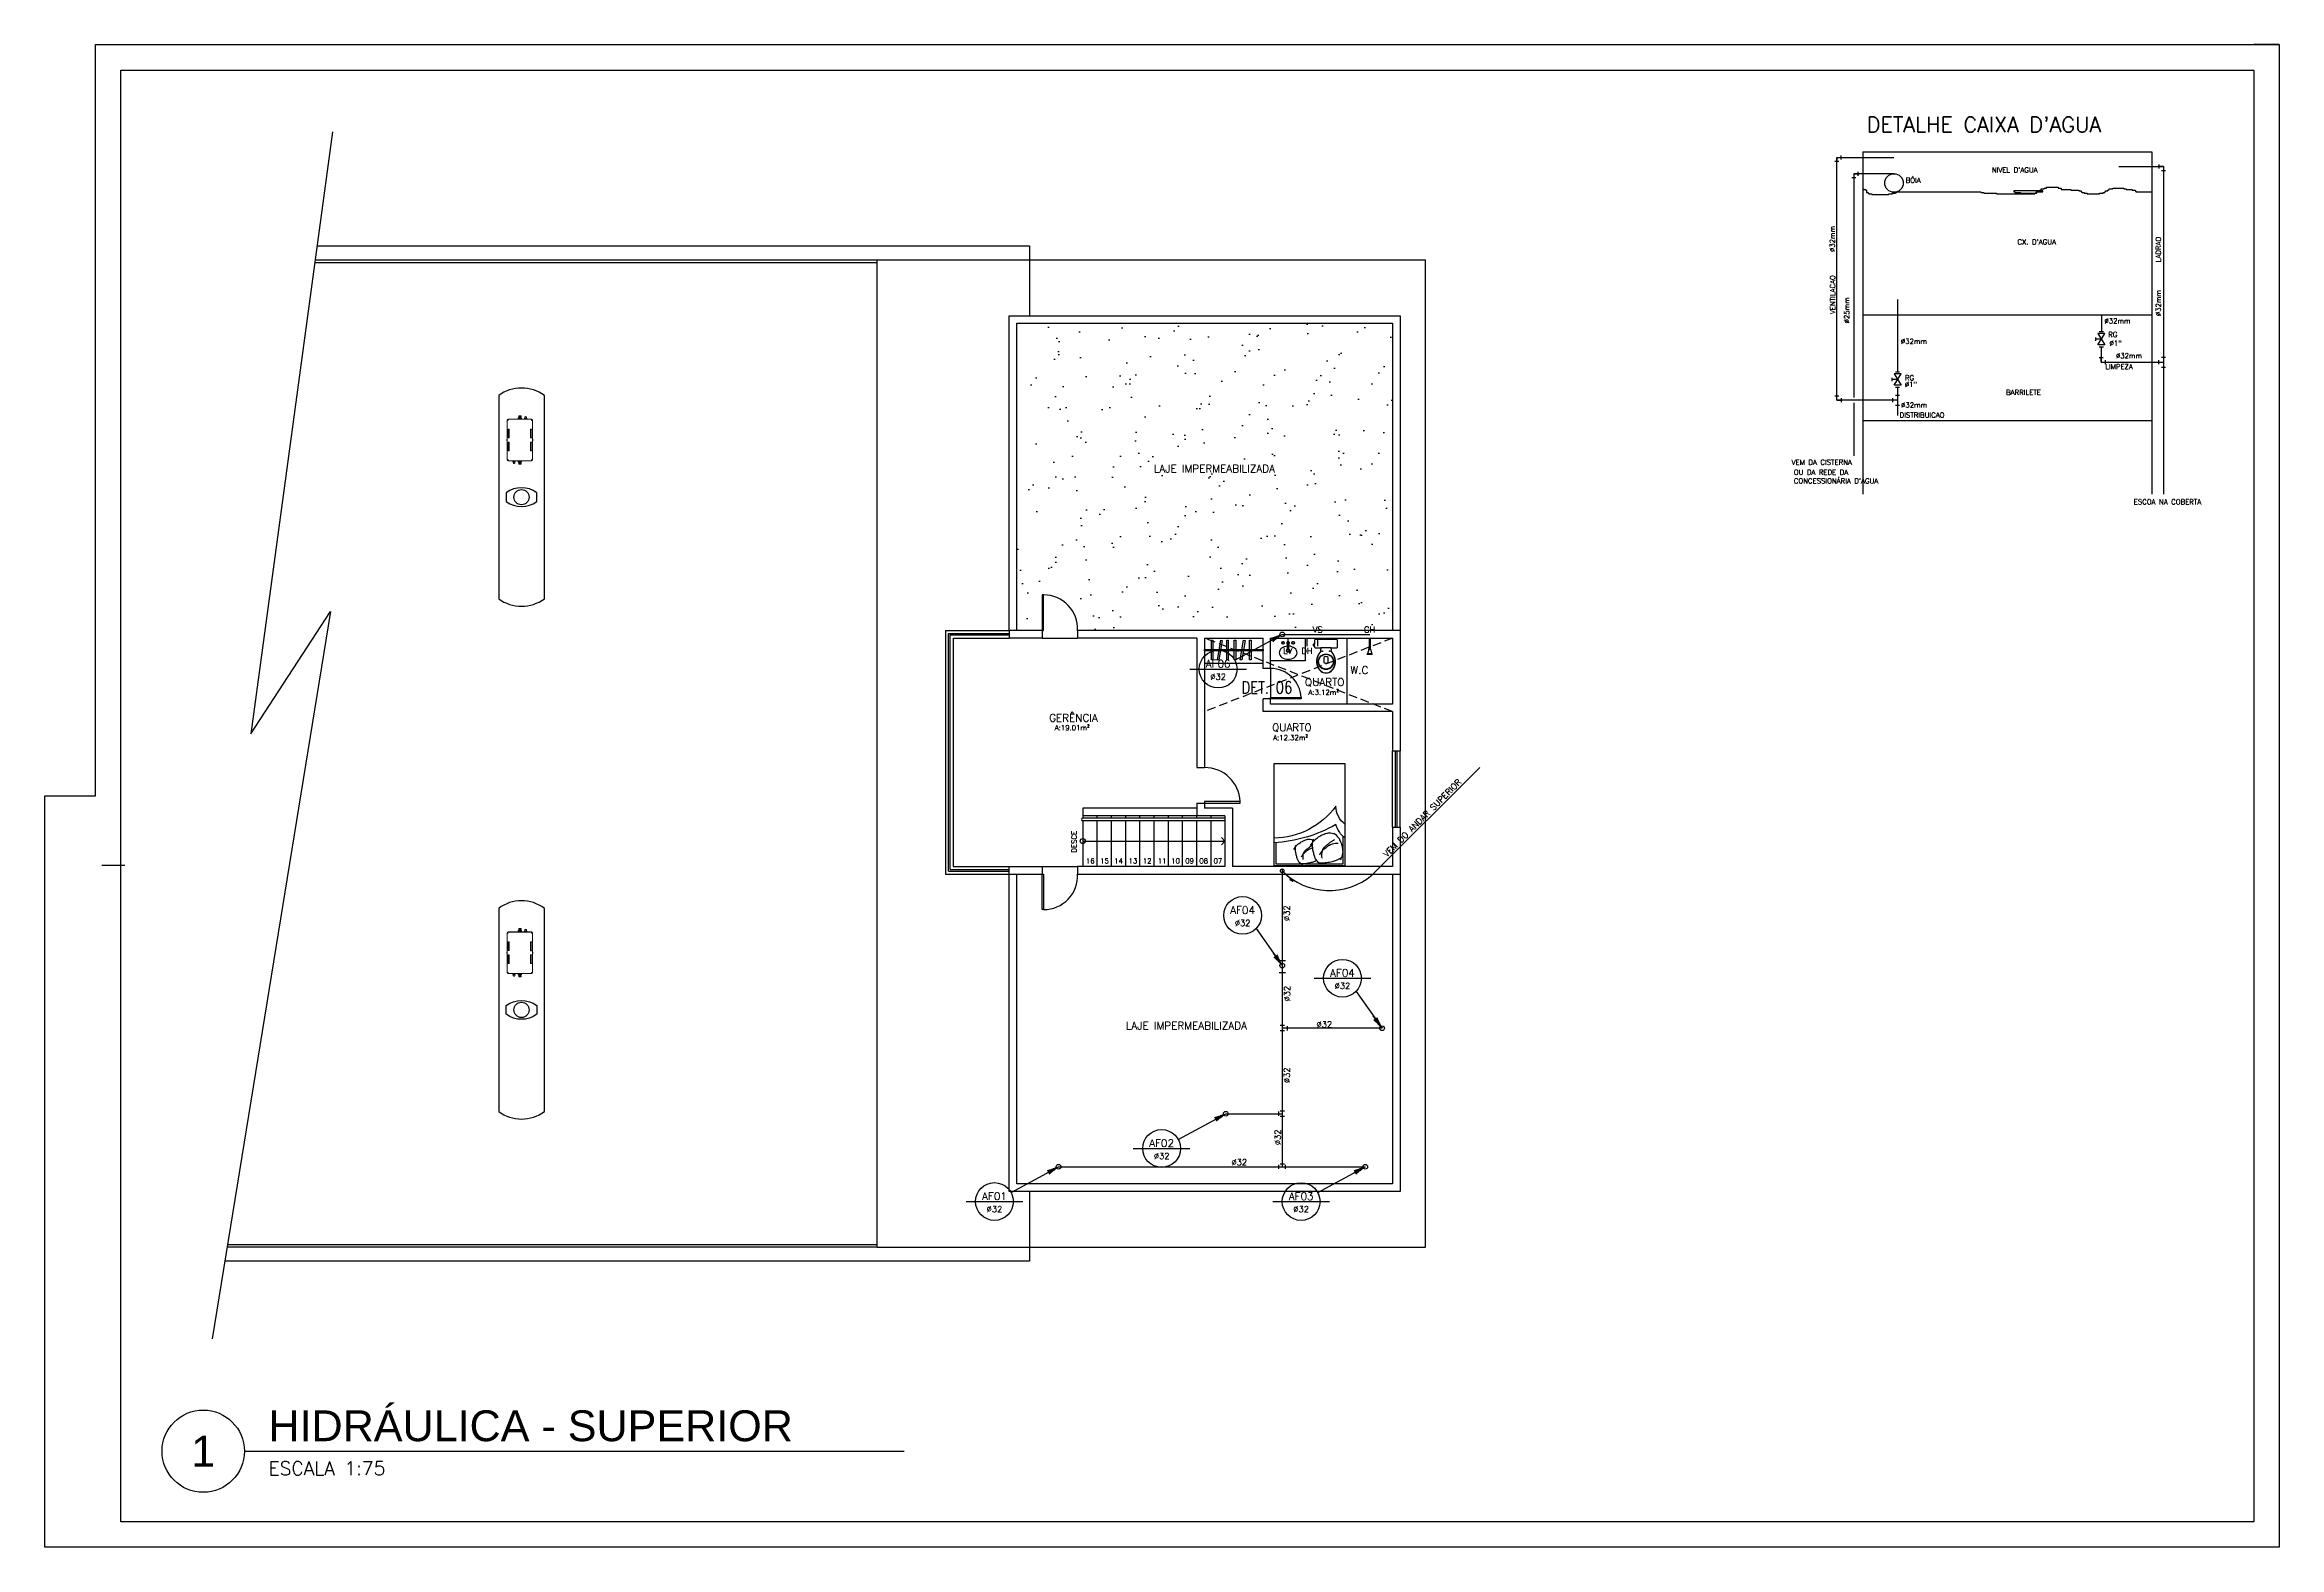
# Model space of a CAD drawing. Header units: millimetres. Extents: x 1111 to 1959, y -391 to -319.
# Drawn here: x 1746.6 to 1812.6, y -390.9 to -346.5 of the extents above; entities that cross this region are included whole.
import ezdxf
from ezdxf.enums import TextEntityAlignment as Align

# ---------------------------------------------------------------- set-up
doc = ezdxf.new("R2010")
doc.units = ezdxf.units.MM
doc.linetypes.add('HIDDEN', pattern=[0.375, 0.25, -0.125])
for name, color, linetype in [('08', 8, 'Continuous'), ('ARQ-PENA-FINA-CINZA', 8, 'Continuous'), ('ARQ-SÍMBOLOS', 2, 'Continuous'), ('ARQ-TEXTO2', 2, 'Continuous'), ('ARQ-TEXTO4', 4, 'Continuous'), ('CERC02', 3, 'Continuous'), ('CERCAD-1', 1, 'Continuous'), ('CERCAD-2', 7, 'Continuous'), ('CONEXAO_AG_FRIA', 3, 'Continuous'), ('TEXT', 2, 'Continuous'), ('TUBOS_AG_FRIA', 2, 'Continuous'), ('TUBULACAO', 2, 'Continuous'), ('TXT', 2, 'Continuous')]:
    doc.layers.add(name, color=color, linetype=linetype)
doc.styles.add('ARIAL', font='arial.ttf', dxfattribs={"height": 2})
doc.styles.add('ROMANS', font='romans')

msp = doc.modelspace()

# ---------------------------------------------------------------- texts
at = {"layer": '08', "ltscale": 1.5, "style": 'ROMANS'}
for s, insert, char_height, width, attachment_point in [('LAJE IMPERMEABILIZADA', (1781.18, -359.017), 0.225, 4.94111, 5), ('W.C', (1785.461, -364.971), 0.225, 1.68265, 5), ('QUARTO', (1784.439, -365.337), 0.225, 1.68265, 5), ('\\pi0.00432;A:3.12m²', (1783.953, -365.553), 0.15, 0.98007, 1), ('GERÊNCIA', (1777.018, -366.383), 0.225, 1.68265, 5), ('\\pi-0.06711;A:19.01m²', (1776.532, -366.599), 0.15, 0.98007, 1), ('QUARTO', (1783.468, -366.676), 0.225, 1.68265, 5), ('\\pi-0.06711;A:12.32m²', (1782.982, -366.891), 0.15, 0.98007, 1), ('\\pi0.00075;16', (1777.385, -370.534), 0.15, 0.22293, 1), ('\\pi0.00075;15', (1777.805, -370.534), 0.15, 0.22293, 1), ('\\pi-0.00282;14', (1778.225, -370.534), 0.15, 0.22293, 1), ('\\pi0.00075;13', (1778.645, -370.534), 0.15, 0.22293, 1), ('\\pi0.00075;12', (1779.065, -370.534), 0.15, 0.22293, 1), ('\\pi0.02218;11', (1779.485, -370.534), 0.15, 0.22293, 1), ('\\pi0.00075;10', (1779.905, -370.534), 0.15, 0.22293, 1), ('\\pi-0.00639;09', (1780.325, -370.534), 0.15, 0.22293, 1), ('\\pi-0.00996;08', (1780.745, -370.534), 0.15, 0.22293, 1), ('\\pi-0.00996;07', (1781.165, -370.534), 0.15, 0.22293, 1), ('LAJE IMPERMEABILIZADA', (1780.353, -375.477), 0.225, 4.94111, 5)]:
    msp.add_mtext(s, dxfattribs=dict(at, insert=insert, char_height=char_height, width=width, attachment_point=attachment_point))
at = {"layer": '08', "ltscale": 1.5, "insert": (1777.11, -370.364), "char_height": 0.15, "width": 0.98007, "attachment_point": 7, "rotation": 90, "style": 'ROMANS'}
msp.add_mtext('DESCE', dxfattribs=at)
at = {"layer": 'CERC02', "style": 'ROMANS'}
for s, p in [('BÓIA', (1801.597, -350.423)), ("NIVEL D'AGUA", (1804.143, -350.118)), ("CX. D'AGUA ", (1804.898, -352.243)), ('%%C32mm', (1807.467, -354.579)), ('RG', (1807.579, -354.981)), ('%%C32mm', (1801.454, -355.181)), ('%%C1"', (1807.616, -355.237)), ('%%C32mm', (1807.807, -355.607)), ('RG', (1801.577, -356.26)), ('LIMPEZA', (1807.491, -355.932)), ('%%C1"', (1801.57, -356.454)), ('BARRILETE', (1804.563, -356.69)), ('DISTRIBUICAO', (1801.418, -357.361)), ('%%C32mm', (1801.46, -357.064)), ('VEM DA CISTERNA', (1798.229, -358.755)), ('OU DA REDE DA', (1798.293, -359.049)), ("CONCESSIONÁRIA D'ÁGUA", (1798.293, -359.306)), ('ESCOA NA COBERTA', (1808.334, -359.924))]:
    msp.add_text(s, height=0.15, dxfattribs=at).set_placement(p, align=Align.TOP_LEFT)
for s, p in [('%%C32mm', (1799.355, -352.62)), ('LADRAO', (1808.984, -352.919)), ('VENTILACAO', (1799.364, -354.455)), ('%%C25mm', (1799.781, -354.728)), ('%%C32mm', (1808.984, -354.514))]:
    msp.add_text(s, height=0.15, rotation=90, dxfattribs=at).set_placement(p, align=Align.TOP_LEFT)
at = {"layer": 'CONEXAO_AG_FRIA', "style": 'ROMANS'}
for s, height, p in [('LV', 0.18, (1783.347, -364.495)), ('DH', 0.18, (1783.913, -364.495)), ('VS', 0.18, (1784.231, -363.865)), ('CH', 0.18, (1785.762, -363.865)), ('AF06', 0.225, (1781.29, -364.897)), ('%%C32', 0.18, (1781.29, -365.257)), ('AF04', 0.225, (1782.013, -372.175)), ('%%C32', 0.18, (1782.013, -372.535)), ('AF04', 0.225, (1784.962, -374.031)), ('%%C32', 0.18, (1784.962, -374.391)), (' %%C32', 0.18, (1784.365, -375.53)), ('AF02', 0.225, (1779.622, -379.061)), ('AF02', 0.225, (1779.622, -379.061)), ('%%C32', 0.18, (1779.622, -379.421)), (' %%C32', 0.18, (1781.853, -379.604)), ('AF01', 0.225, (1774.684, -380.628)), ('AF01', 0.225, (1774.684, -380.628)), ('%%C32', 0.18, (1774.684, -380.988)), ('AF03', 0.225, (1783.742, -380.63)), ('AF03', 0.225, (1783.742, -380.63)), ('%%C32', 0.18, (1783.742, -380.99))]:
    msp.add_text(s, height=height, dxfattribs=at).set_placement(p, align=Align.CENTER)
for s, rotation, p in [('VEM DO ANDAR SUPERIOR', 45, (1787.385, -369.404)), (' %%C32', 90, (1783.407, -372.216)), (' %%C32', 90, (1783.416, -374.595)), (' %%C32', 90, (1783.41, -377.005)), (' %%C32', 90, (1783.141, -378.839))]:
    msp.add_text(s, height=0.18, rotation=rotation, dxfattribs=at).set_placement(p, align=Align.CENTER)
at = {"layer": 'TEXT', "color": 2, "style": 'ROMANS'}
msp.add_text("DETALHE CAIXA D'AGUA", height=0.45, dxfattribs=at).set_placement((1800.448, -348.628), align=Align.TOP_LEFT)
at = {"layer": 'TXT', "style": 'ROMANS', "width": 0.8}
msp.add_text('DET. 06', height=0.36, dxfattribs=at).set_placement((1781.977, -365.664))

# ---------------------------------------------------------------- blocks, each defined once
blk = doc.blocks.new('*U254')
at = {"layer": 'ARQ-SÍMBOLOS'}
blk.add_line((0.6, 0), (10.222, 0), dxfattribs=at)
blk.add_circle((0, 0), 0.6, dxfattribs=at)
at = {"layer": 'ARQ-TEXTO2', "style": 'ROMANS'}
blk.add_attdef('ESCALA1', text='', height=0.2, dxfattribs=at).set_placement((0.951, -0.149), align=Align.TOP_LEFT)
at = {"layer": 'ARQ-TEXTO4', "style": 'ARIAL'}
blk.add_attdef('TITULODODESENHO', (0.951, 0.146), '', height=0.45, dxfattribs=at)
blk.add_attdef('0', text='', height=0.45, dxfattribs=at).set_placement((0, 0), align=Align.MIDDLE)
blk = doc.blocks.new('*U52')
for points in [[(-0.193, 0.915), (-0.193, 0.885), (0.193, 0.885), (0.193, 0.915)], [(-0.015, 1.15), (-0.015, 0), (0.015, 0), (0.015, 1.15)], [(-0.193, 0.731), (-0.188, 0.702), (0.193, 0.769), (0.188, 0.798)], [(-0.193, 0.615), (-0.193, 0.585), (0.193, 0.585), (0.193, 0.615)], [(-0.193, 0.465), (-0.193, 0.435), (0.193, 0.435), (0.193, 0.465)], [(-0.193, 0.281), (-0.188, 0.252), (0.193, 0.319), (0.188, 0.348)], [(-0.193, 0.165), (-0.193, 0.135), (0.193, 0.135), (0.193, 0.165)]]:
    blk.add_lwpolyline(points, close=True)
blk = doc.blocks.new('CAMA-C')
for p, q in [((-0.627, 1.002), (0.773, 1.002)), ((-0.627, -0.998), (-0.627, 1.002)), ((-0.591, 0.966), (-0.076, 0.966)), ((-0.591, 0.55), (-0.591, 0.966)), ((-0.019, 0.966), (0.737, 0.966)), ((0.737, 0.966), (0.737, 0.431)), ((0.773, 1.002), (0.773, -0.998)), ((0.773, -0.998), (-0.627, -0.998))]:
    blk.add_line(p, q)
for points in [[(-0.205, 0.606, -0.034352), (-0.208, 0.698, -0.04249), (-0.198, 0.772, -0.015911), (-0.182, 0.836, -0.020937), (-0.166, 0.883, -0.121269), (-0.132, 0.934, -0.080025), (-0.055, 0.983)], [(0.212, 0.906, 0.014129), (0.175, 0.923, 0.04596), (0.108, 0.945, 0.01901), (0.02, 0.962, 0.025886), (-0.046, 0.968, 0.088683), (-0.096, 0.961, 0.020726), (-0.127, 0.95)], [(-0.052, 0.885, 0.103492), (-0.045, 0.77, 0.14369), (0, 0.698, 0.007817), (0.04, 0.664, 0.010698), (0.07, 0.64, 0.020146), (0.105, 0.615, 0.007403), (0.127, 0.602)], [(0.131, 0.51, -0.034352), (0.128, 0.624, -0.04249), (0.139, 0.715, -0.015911), (0.159, 0.794, -0.020937), (0.178, 0.853, -0.121269), (0.221, 0.915, -0.080025), (0.316, 0.976)], [(0.705, 0.848, 0.033461), (0.599, 0.902, 0.04596), (0.517, 0.929, 0.01901), (0.408, 0.949, 0.025886), (0.327, 0.957, 0.088683), (0.265, 0.949, 0.020726), (0.226, 0.935)], [(0.554, 0.362, 0.057152), (0.64, 0.453, 0.075208), (0.685, 0.538, 0.030275), (0.714, 0.636, 0.036967), (0.726, 0.719, 0.089016), (0.718, 0.793, 0.061822), (0.675, 0.891)], [(-0.237, 0.688, 0.050543), (-0.181, 0.61, 0.064376), (-0.125, 0.56, 0.03352), (-0.05, 0.517, 0.039598), (0.017, 0.49, 0.109626), (0.085, 0.484, 0.0754), (0.179, 0.512)], [(-0.088, 0.833, 0.040593), (-0.051, 0.775, 0.055645), (-0.017, 0.739, 0.015363), (0.014, 0.715, 0.01263), (0.053, 0.687, 0.082628), (0.114, 0.659, 0.010572), (0.13, 0.655)], [(0.091, 0.611, 0.050543), (0.16, 0.515, 0.064376), (0.229, 0.454, 0.03352), (0.321, 0.4, 0.039598), (0.405, 0.367, 0.109626), (0.488, 0.36, 0.0754), (0.604, 0.394)], [(0.138, 0.485, 0.020037), (0.165, 0.51, 0.075208)], [(0.276, 0.79, 0.040593), (0.32, 0.719, 0.055645), (0.362, 0.675, 0.015363), (0.4, 0.645, 0.01263), (0.449, 0.61, 0.082628), (0.525, 0.575, 0.061291), (0.636, 0.56)], [(0.319, 0.855, 0.103492), (0.329, 0.713, 0.14369), (0.384, 0.625, 0.007817), (0.433, 0.582, 0.010698), (0.47, 0.552, 0.020146), (0.514, 0.522, 0.015912), (0.571, 0.488)]]:
    blk.add_lwpolyline(points, format="xyb")
for centre, radius, start, end in [((-0.773, -2.188), 2.745, 60.1604, 86.9589), ((-0.65, -1.079), 1.542, 36.2433, 89.1337), ((1.088, 0.057), 0.513, 127.875, 164.7449), ((1.043, -0.168), 0.45, 126.8699, 180)]:
    blk.add_arc(centre, radius, start, end)
blk = doc.blocks.new('cx-ac-01-planta')
for points in [[(0.661, 0, 0.182004), (0.623, 0.1, 0.098298), (0.548, 0.159, 0.085166), (0.468, 0.184, 0.08648), (0.388, 0.183, 0.067868), (0.318, 0.161, 0.06199), (0.261, 0.126, -0.060779), (0.228, 0.111, -0.023796), (0.208, 0.106), (0.163, 0.103), (0.163, 0.207, 0.424217), (0.144, 0.225), (0.121, 0.225), (0.091, 0.225), (0.018, 0.225, 0.418036), (0, 0.207), (0, 0), (0, -0.207, 0.418036), (0.018, -0.225), (0.091, -0.225), (0.091, -0.237), (0.088, -0.237), (0.088, -0.252), (0.106, -0.252), (0.124, -0.252), (0.124, -0.237), (0.121, -0.237), (0.121, -0.225), (0.144, -0.225, 0.424217), (0.163, -0.207), (0.163, -0.103), (0.208, -0.106, -0.023796), (0.228, -0.111, -0.060779), (0.261, -0.126, 0.06199), (0.318, -0.16, 0.067868), (0.388, -0.183, 0.08648), (0.468, -0.184, 0.085166), (0.548, -0.159, 0.098298), (0.623, -0.1, 0.182004)], [(0.286, 0, -0.18052), (0.323, 0.1, -0.167158), (0.408, 0.15, -0.1), (0.468, 0.15, -0.096291), (0.518, 0.13, -0.13332), (0.568, 0.081, -0.150886), (0.591, 0, -0.150886), (0.568, -0.081, -0.13332), (0.518, -0.13, -0.096291), (0.468, -0.149, -0.1), (0.408, -0.149, -0.167158), (0.323, -0.1, -0.18052)], [(0.289, 0, -0.186957), (0.329, 0.1, -0.162455), (0.408, 0.143, -0.149476), (0.498, 0.131, -0.171119), (0.568, 0.06, -0.104122), (0.582, 0, -0.104122), (0.568, -0.06, -0.171119), (0.498, -0.131, -0.149476), (0.408, -0.143, -0.162455), (0.329, -0.1, -0.186957)], [(0.46, 0.03, 0.276984), (0.438, 0.044), (0.353, 0.044, 0.393258), (0.353, -0.044), (0.438, -0.044, 0.276984), (0.46, -0.03, 0.2)]]:
    blk.add_lwpolyline(points, format="xyb", close=True)
for points in [[(0.163, 0.103), (0.163, 0), (0.163, -0.103)], [(0.121, -0.225), (0.091, -0.225)], [(0.091, -0.237), (0.121, -0.237)]]:
    blk.add_lwpolyline(points)
blk.add_lwpolyline([(0.21, -0.106, -0.148706), (0.258, -0.12, -0.01798), (0.278, -0.132, 0.048524), (0.328, -0.16, 0.075808), (0.408, -0.181, 0.05), (0.468, -0.18, 0.109053), (0.568, -0.142, 0.065752), (0.617, -0.1, 0.186957), (0.656, 0, 0.186957), (0.617, 0.1, 0.065752), (0.568, 0.142, 0.109053), (0.468, 0.18, 0.05), (0.408, 0.181, 0.075808), (0.328, 0.16, 0.048524), (0.278, 0.132, -0.01798), (0.258, 0.12, -0.148706), (0.21, 0.106, -0.148706)], format="xyb")
for centre in [(0.23, 0.075), (0.23, -0.075)]:
    blk.add_circle(centre, 0.0075)
blk = doc.blocks.new('chuv-01-planta')
for p, q in [((-0.322, -0.047), (-0.322, 0.047)), ((-0.322, 0.047), (-0.313, 0.047)), ((-0.313, -0.047), (-0.313, 0.047)), ((-0.217, 0.017), (-0.313, 0.043)), ((-0.217, 0.017), (-0.208, 0.017)), ((-0.217, 0.017), (-0.217, -0.017)), ((-0.208, 0.017), (-0.208, -0.017)), ((0, 0.011), (-0.208, 0.011)), ((0, 0.011), (0, -0.011)), ((-0.322, -0.047), (-0.313, -0.047)), ((-0.217, -0.017), (-0.313, -0.043)), ((-0.217, -0.017), (-0.208, -0.017)), ((0, -0.011), (-0.208, -0.011))]:
    blk.add_line(p, q)
blk = doc.blocks.new('BOMBA SUPERIOR')
at = {"layer": 'ARQ-PENA-FINA-CINZA', "lineweight": 5}
for p, q in [((807.283, 415.897), (807.282, 415.896)), ((807.282, 415.896), (807.282, 415.852)), ((807.283, 415.895), (807.282, 415.896)), ((807.282, 415.876), (807.283, 415.877)), ((807.282, 415.872), (807.283, 415.87)), ((807.282, 415.852), (807.283, 415.853)), ((807.282, 415.852), (807.283, 415.851)), ((807.32, 415.895), (807.283, 415.897)), ((807.283, 415.897), (807.283, 415.897)), ((807.32, 415.893), (807.283, 415.895)), ((807.283, 415.895), (807.283, 415.895)), ((807.283, 415.877), (807.283, 415.877)), ((807.283, 415.877), (807.31, 415.877)), ((807.283, 415.87), (807.283, 415.87)), ((807.283, 415.87), (807.31, 415.87)), ((807.283, 415.853), (807.32, 415.855)), ((807.283, 415.853), (807.283, 415.853)), ((807.283, 415.851), (807.32, 415.852)), ((807.283, 415.851), (807.283, 415.851)), ((807.295, 415.988), (807.296, 415.994)), ((807.296, 415.982), (807.295, 415.988)), ((807.295, 415.874), (807.295, 415.875)), ((807.295, 415.875), (807.311, 415.875)), ((807.295, 415.873), (807.295, 415.874)), ((807.311, 415.873), (807.295, 415.873)), ((807.295, 415.873), (807.295, 415.873)), ((807.295, 415.873), (807.295, 415.873)), ((807.296, 415.994), (807.3, 415.998)), ((807.3, 415.978), (807.296, 415.982)), ((807.3, 415.998), (807.304, 416.002)), ((807.304, 415.974), (807.3, 415.978)), ((807.304, 416.002), (807.31, 416.003)), ((807.31, 415.973), (807.304, 415.974)), ((807.31, 416.003), (807.327, 416.003)), ((807.327, 415.973), (807.31, 415.973)), ((807.321, 415.88), (807.312, 415.879)), ((807.312, 415.879), (807.312, 415.869)), ((807.312, 415.869), (807.312, 415.879)), ((807.312, 415.878), (807.312, 415.878)), ((807.312, 415.878), (807.312, 415.877)), ((807.312, 415.875), (807.312, 415.874)), ((807.312, 415.873), (807.312, 415.873)), ((807.312, 415.87), (807.312, 415.87)), ((807.312, 415.87), (807.312, 415.869)), ((807.312, 415.869), (807.313, 415.869)), ((807.321, 415.867), (807.312, 415.869)), ((807.321, 415.907), (807.32, 415.906)), ((807.32, 415.906), (807.321, 415.906)), ((807.32, 415.906), (807.32, 415.89)), ((807.32, 415.904), (807.32, 415.903)), ((807.321, 415.903), (807.32, 415.903)), ((807.32, 415.903), (807.321, 415.903)), ((807.321, 415.895), (807.32, 415.895)), ((807.32, 415.895), (807.321, 415.895)), ((807.32, 415.89), (807.321, 415.89)), ((807.321, 415.859), (807.32, 415.859)), ((807.32, 415.859), (807.32, 415.842)), ((807.32, 415.852), (807.32, 415.853)), ((807.32, 415.853), (807.321, 415.853)), ((807.321, 415.852), (807.32, 415.852)), ((807.321, 415.845), (807.32, 415.844)), ((807.32, 415.844), (807.321, 415.844)), ((807.32, 415.842), (807.32, 415.841)), ((807.32, 415.841), (807.321, 415.841)), ((807.323, 415.907), (807.321, 415.907)), ((807.321, 415.907), (807.321, 415.907)), ((807.321, 415.903), (807.321, 415.903)), ((807.321, 415.899), (807.322, 415.901)), ((807.321, 415.897), (807.321, 415.899)), ((807.321, 415.892), (807.321, 415.897)), ((807.321, 415.896), (807.321, 415.895)), ((807.321, 415.856), (807.321, 415.892)), ((807.321, 415.851), (807.321, 415.856)), ((807.321, 415.848), (807.321, 415.851)), ((807.322, 415.846), (807.321, 415.848)), ((807.321, 415.841), (807.321, 415.84)), ((807.321, 415.84), (807.322, 415.84)), ((807.322, 415.907), (807.342, 415.907)), ((807.322, 415.903), (807.323, 415.905)), ((807.322, 415.901), (807.322, 415.903)), ((807.322, 415.844), (807.322, 415.846)), ((807.323, 415.843), (807.322, 415.844)), ((807.342, 415.84), (807.322, 415.84)), ((807.322, 415.84), (807.323, 415.84)), ((807.323, 415.905), (807.324, 415.906)), ((807.323, 415.905), (807.323, 415.905)), ((807.323, 415.842), (807.323, 415.843)), ((807.324, 415.842), (807.323, 415.842)), ((807.324, 415.906), (807.342, 415.906)), ((807.342, 415.841), (807.324, 415.842)), ((807.327, 416.013), (807.327, 415.964)), ((807.346, 416.013), (807.327, 416.013)), ((807.327, 415.964), (807.346, 415.964)), ((807.346, 415.91), (807.338, 415.91)), ((807.338, 415.91), (807.338, 415.837)), ((807.338, 415.837), (807.346, 415.837)), ((807.343, 415.909), (807.342, 415.908)), ((807.342, 415.908), (807.342, 415.839)), ((807.342, 415.907), (807.342, 415.907)), ((807.342, 415.907), (807.342, 415.907)), ((807.342, 415.906), (807.342, 415.907)), ((807.342, 415.906), (807.342, 415.906)), ((807.342, 415.841), (807.342, 415.841)), ((807.342, 415.84), (807.342, 415.84)), ((807.342, 415.839), (807.342, 415.839)), ((807.342, 415.839), (807.343, 415.839)), ((807.344, 415.909), (807.343, 415.909)), ((807.343, 415.839), (807.344, 415.839)), ((807.344, 415.839), (807.344, 415.909)), ((807.344, 415.909), (807.346, 415.909)), ((807.344, 415.839), (807.346, 415.839)), ((807.347, 416.101), (807.346, 416.098)), ((807.346, 416.098), (807.346, 416.094)), ((807.346, 416.094), (807.346, 415.654)), ((807.346, 416.083), (807.346, 416.084)), ((807.346, 416.084), (807.348, 416.084)), ((807.347, 416.083), (807.346, 416.083)), ((807.346, 415.964), (807.346, 416.013)), ((807.346, 415.822), (807.346, 415.925)), ((807.346, 415.837), (807.346, 415.91)), ((807.346, 415.839), (807.346, 415.909)), ((807.346, 415.909), (807.346, 415.839)), ((807.346, 415.839), (807.346, 415.839)), ((807.348, 416.105), (807.347, 416.103)), ((807.347, 416.103), (807.347, 416.102)), ((807.347, 416.102), (807.347, 416.101)), ((807.349, 416.108), (807.348, 416.105)), ((807.348, 416.084), (807.348, 415.664)), ((807.35, 416.109), (807.349, 416.108)), ((807.351, 416.11), (807.35, 416.109)), ((807.353, 416.112), (807.351, 416.11)), ((807.354, 416.114), (807.353, 416.112)), ((807.355, 416.115), (807.354, 416.114)), ((807.356, 416.116), (807.355, 416.115)), ((807.358, 416.118), (807.356, 416.116)), ((807.36, 416.119), (807.358, 416.118)), ((807.361, 416.12), (807.36, 416.119)), ((807.361, 416.109), (807.36, 416.107)), ((807.36, 416.107), (807.361, 416.104)), ((807.362, 416.12), (807.361, 416.12)), ((807.363, 416.11), (807.361, 416.109)), ((807.361, 416.106), (807.361, 416.107)), ((807.361, 416.107), (807.363, 416.107)), ((807.361, 416.106), (807.361, 416.107)), ((807.363, 416.106), (807.361, 416.106)), ((807.361, 416.104), (807.363, 416.103)), ((807.364, 416.122), (807.362, 416.12)), ((807.365, 416.109), (807.363, 416.11)), ((807.364, 416.109), (807.363, 416.109)), ((807.363, 416.109), (807.363, 416.109)), ((807.363, 416.107), (807.363, 416.109)), ((807.363, 416.109), (807.364, 416.109)), ((807.363, 416.105), (807.363, 416.106)), ((807.363, 416.105), (807.363, 416.105)), ((807.363, 416.105), (807.364, 416.105)), ((807.364, 416.105), (807.363, 416.105)), ((807.363, 416.103), (807.365, 416.104)), ((807.367, 416.123), (807.364, 416.122)), ((807.364, 416.109), (807.364, 416.109)), ((807.364, 416.109), (807.364, 416.107)), ((807.364, 416.107), (807.365, 416.107)), ((807.365, 416.106), (807.364, 416.106)), ((807.364, 416.106), (807.364, 416.105)), ((807.364, 416.105), (807.364, 416.105)), ((807.367, 416.107), (807.365, 416.109)), ((807.365, 416.104), (807.367, 416.107)), ((807.365, 416.107), (807.365, 416.106)), ((807.365, 416.107), (807.365, 416.106)), ((807.368, 416.123), (807.367, 416.123)), ((807.372, 416.123), (807.368, 416.123)), ((807.375, 416.124), (807.372, 416.123)), ((807.376, 416.124), (807.375, 416.124)), ((807.386, 416.124), (807.376, 416.124)), ((807.386, 416.122), (808.126, 416.122)), ((807.387, 416.124), (808.125, 416.124)), ((807.715, 416.107), (807.543, 416.107)), ((807.543, 416.107), (807.543, 416.084)), ((807.543, 416.084), (807.715, 416.084)), ((807.715, 416.084), (807.715, 416.107)), ((807.742, 416.125), (807.745, 416.128)), ((807.742, 416.124), (807.745, 416.127)), ((807.743, 416.125), (807.742, 416.125)), ((807.742, 416.125), (807.742, 416.124)), ((807.745, 416.128), (807.767, 416.128)), ((807.745, 416.127), (807.767, 416.127)), ((807.767, 416.128), (807.77, 416.125)), ((807.767, 416.127), (807.77, 416.124)), ((807.77, 416.125), (807.769, 416.125)), ((807.77, 416.124), (807.77, 416.125)), ((807.968, 416.107), (807.797, 416.107)), ((807.797, 416.107), (807.797, 416.084)), ((807.797, 416.084), (807.968, 416.084)), ((807.968, 416.084), (807.968, 416.107)), ((808.136, 416.124), (808.126, 416.124)), ((808.137, 416.124), (808.136, 416.124)), ((808.14, 416.123), (808.137, 416.124)), ((808.143, 416.123), (808.14, 416.123)), ((808.144, 416.123), (808.143, 416.123)), ((808.147, 416.122), (808.144, 416.123)), ((808.146, 416.109), (808.145, 416.107)), ((808.145, 416.107), (808.146, 416.104)), ((808.149, 416.11), (808.146, 416.109)), ((808.146, 416.104), (808.149, 416.103)), ((808.15, 416.12), (808.147, 416.122)), ((808.148, 416.107), (808.147, 416.107)), ((808.147, 416.107), (808.147, 416.106)), ((808.147, 416.106), (808.147, 416.107)), ((808.147, 416.106), (808.148, 416.106)), ((808.149, 416.109), (808.148, 416.109)), ((808.148, 416.109), (808.148, 416.109)), ((808.148, 416.109), (808.148, 416.107)), ((808.148, 416.109), (808.149, 416.109)), ((808.148, 416.106), (808.148, 416.105)), ((808.148, 416.105), (808.148, 416.105)), ((808.148, 416.105), (808.149, 416.105)), ((808.149, 416.105), (808.148, 416.105)), ((808.151, 416.109), (808.149, 416.11)), ((808.15, 416.109), (808.149, 416.109)), ((808.149, 416.109), (808.149, 416.107)), ((808.149, 416.107), (808.15, 416.107)), ((808.15, 416.106), (808.149, 416.106)), ((808.149, 416.106), (808.149, 416.105)), ((808.149, 416.105), (808.15, 416.105)), ((808.149, 416.103), (808.151, 416.104)), ((808.151, 416.12), (808.15, 416.12)), ((808.15, 416.106), (808.15, 416.107)), ((808.15, 416.107), (808.15, 416.106)), ((808.152, 416.119), (808.151, 416.12)), ((808.152, 416.107), (808.151, 416.109)), ((808.151, 416.104), (808.152, 416.107)), ((808.154, 416.118), (808.152, 416.119)), ((808.156, 416.116), (808.154, 416.118)), ((808.157, 416.115), (808.156, 416.116)), ((808.158, 416.114), (808.157, 416.115)), ((808.159, 416.112), (808.158, 416.114)), ((808.161, 416.11), (808.159, 416.112)), ((808.162, 416.109), (808.161, 416.11)), ((808.162, 416.108), (808.162, 416.109)), ((808.163, 416.105), (808.162, 416.108)), ((808.164, 416.103), (808.163, 416.105)), ((808.165, 416.102), (808.164, 416.103)), ((808.164, 415.664), (808.164, 416.084)), ((808.164, 416.084), (808.166, 416.084)), ((808.165, 416.101), (808.165, 416.102)), ((808.165, 416.098), (808.165, 416.101)), ((808.165, 416.095), (808.165, 416.098)), ((808.166, 416.094), (808.165, 416.095)), ((808.165, 416.084), (808.165, 416.083)), ((808.165, 416.083), (808.166, 416.083)), ((808.166, 415.654), (808.166, 416.094)), ((808.166, 415.822), (808.166, 415.925)), ((808.166, 415.837), (808.166, 415.91)), ((808.166, 415.91), (808.173, 415.91)), ((808.166, 415.839), (808.166, 415.909)), ((808.166, 415.909), (808.166, 415.839)), ((808.167, 415.909), (808.166, 415.909)), ((808.167, 415.839), (808.166, 415.839)), ((808.166, 415.839), (808.166, 415.839)), ((808.173, 415.837), (808.166, 415.837)), ((808.167, 415.909), (808.168, 415.909)), ((808.167, 415.839), (808.167, 415.909)), ((808.168, 415.839), (808.167, 415.839)), ((808.168, 415.909), (808.169, 415.908)), ((808.169, 415.839), (808.168, 415.839)), ((808.169, 415.908), (808.169, 415.839)), ((808.17, 415.907), (808.169, 415.907)), ((808.169, 415.906), (808.169, 415.907)), ((808.17, 415.906), (808.169, 415.906)), ((808.169, 415.841), (808.17, 415.841)), ((808.169, 415.84), (808.17, 415.84)), ((808.169, 415.839), (808.169, 415.839)), ((808.19, 415.907), (808.17, 415.907)), ((808.17, 415.907), (808.17, 415.907)), ((808.188, 415.906), (808.17, 415.906)), ((808.17, 415.841), (808.188, 415.842)), ((808.17, 415.84), (808.19, 415.84)), ((808.173, 415.91), (808.173, 415.837)), ((808.188, 415.907), (808.19, 415.907)), ((808.188, 415.905), (808.188, 415.906)), ((808.189, 415.905), (808.188, 415.905)), ((808.188, 415.842), (808.189, 415.843)), ((808.188, 415.842), (808.188, 415.842)), ((808.19, 415.84), (808.188, 415.84)), ((808.19, 415.903), (808.189, 415.905)), ((808.189, 415.844), (808.19, 415.846)), ((808.189, 415.843), (808.189, 415.844)), ((808.19, 415.907), (808.191, 415.907)), ((808.19, 415.901), (808.19, 415.903)), ((808.19, 415.899), (808.19, 415.901)), ((808.191, 415.897), (808.19, 415.899)), ((808.19, 415.848), (808.191, 415.851)), ((808.19, 415.846), (808.19, 415.848)), ((808.191, 415.841), (808.19, 415.84)), ((808.19, 415.84), (808.19, 415.84)), ((808.191, 415.907), (808.192, 415.906)), ((808.191, 415.903), (808.192, 415.903)), ((808.192, 415.903), (808.191, 415.903)), ((808.191, 415.892), (808.191, 415.897)), ((808.191, 415.896), (808.191, 415.895)), ((808.191, 415.895), (808.192, 415.895)), ((808.191, 415.856), (808.191, 415.892)), ((808.192, 415.89), (808.191, 415.89)), ((808.191, 415.88), (808.199, 415.879)), ((808.191, 415.867), (808.199, 415.869)), ((808.191, 415.859), (808.192, 415.859)), ((808.191, 415.851), (808.191, 415.856)), ((808.191, 415.852), (808.192, 415.852)), ((808.191, 415.845), (808.192, 415.844)), ((808.192, 415.841), (808.191, 415.841)), ((808.192, 415.906), (808.192, 415.906)), ((808.192, 415.906), (808.192, 415.89)), ((808.192, 415.904), (808.192, 415.903)), ((808.192, 415.903), (808.192, 415.903)), ((808.192, 415.895), (808.228, 415.897)), ((808.192, 415.893), (808.228, 415.895)), ((808.192, 415.895), (808.192, 415.895)), ((808.192, 415.859), (808.192, 415.842)), ((808.228, 415.853), (808.192, 415.855)), ((808.192, 415.852), (808.192, 415.853)), ((808.192, 415.853), (808.192, 415.853)), ((808.192, 415.852), (808.228, 415.851)), ((808.192, 415.844), (808.192, 415.844)), ((808.192, 415.842), (808.192, 415.841)), ((808.199, 415.879), (808.199, 415.869)), ((808.199, 415.869), (808.199, 415.879)), ((808.2, 415.878), (808.199, 415.877)), ((808.199, 415.877), (808.199, 415.877)), ((808.199, 415.875), (808.2, 415.874)), ((808.2, 415.873), (808.199, 415.873)), ((808.199, 415.873), (808.199, 415.873)), ((808.199, 415.87), (808.199, 415.87)), ((808.199, 415.87), (808.2, 415.87)), ((808.199, 415.869), (808.2, 415.869)), ((808.2, 415.878), (808.2, 415.878)), ((808.216, 415.875), (808.2, 415.875)), ((808.2, 415.873), (808.216, 415.873)), ((808.2, 415.87), (808.2, 415.869)), ((808.228, 415.877), (808.201, 415.877)), ((808.228, 415.87), (808.201, 415.87)), ((808.217, 415.874), (808.216, 415.875)), ((808.216, 415.873), (808.216, 415.873)), ((808.216, 415.873), (808.217, 415.873)), ((808.217, 415.873), (808.217, 415.874)), ((808.228, 415.897), (808.229, 415.897)), ((808.228, 415.895), (808.229, 415.895)), ((808.229, 415.877), (808.228, 415.877)), ((808.229, 415.87), (808.228, 415.87)), ((808.229, 415.853), (808.228, 415.853)), ((808.228, 415.851), (808.229, 415.851)), ((808.229, 415.897), (808.23, 415.896)), ((808.229, 415.895), (808.23, 415.896)), ((808.23, 415.876), (808.229, 415.877)), ((808.23, 415.872), (808.229, 415.87)), ((808.23, 415.852), (808.229, 415.853)), ((808.229, 415.851), (808.23, 415.852)), ((808.23, 415.896), (808.23, 415.852)), ((807.346, 415.664), (807.346, 415.665)), ((807.346, 415.665), (807.347, 415.665)), ((807.348, 415.664), (807.346, 415.664)), ((807.346, 415.654), (807.346, 415.651)), ((807.346, 415.651), (807.347, 415.647)), ((807.347, 415.647), (807.347, 415.646)), ((807.347, 415.646), (807.348, 415.642)), ((807.348, 415.642), (807.35, 415.639)), ((807.35, 415.639), (807.351, 415.638)), ((807.351, 415.638), (807.353, 415.634)), ((807.353, 415.634), (807.355, 415.632)), ((807.355, 415.632), (807.357, 415.631)), ((807.358, 415.643), (807.357, 415.641)), ((807.357, 415.641), (807.358, 415.639)), ((807.357, 415.631), (807.36, 415.628)), ((807.36, 415.645), (807.358, 415.641)), ((807.36, 415.645), (807.358, 415.643)), ((807.358, 415.641), (807.36, 415.637)), ((807.358, 415.639), (807.36, 415.637)), ((807.361, 415.646), (807.36, 415.645)), ((807.363, 415.646), (807.36, 415.645)), ((807.361, 415.643), (807.36, 415.641)), ((807.36, 415.641), (807.361, 415.638)), ((807.36, 415.637), (807.361, 415.636)), ((807.36, 415.637), (807.363, 415.635)), ((807.36, 415.628), (807.361, 415.627)), ((807.363, 415.646), (807.361, 415.646)), ((807.363, 415.645), (807.361, 415.643)), ((807.361, 415.64), (807.361, 415.641)), ((807.361, 415.641), (807.363, 415.641)), ((807.361, 415.64), (807.361, 415.641)), ((807.363, 415.64), (807.361, 415.64)), ((807.361, 415.638), (807.363, 415.637)), ((807.361, 415.636), (807.363, 415.635)), ((807.361, 415.627), (807.364, 415.626)), ((807.367, 415.645), (807.363, 415.646)), ((807.367, 415.645), (807.363, 415.646)), ((807.365, 415.643), (807.363, 415.645)), ((807.363, 415.641), (807.363, 415.643)), ((807.363, 415.643), (807.364, 415.643)), ((807.364, 415.642), (807.363, 415.642)), ((807.363, 415.642), (807.363, 415.642)), ((807.363, 415.639), (807.363, 415.64)), ((807.363, 415.639), (807.363, 415.639)), ((807.363, 415.639), (807.364, 415.639)), ((807.364, 415.639), (807.363, 415.639)), ((807.363, 415.637), (807.365, 415.638)), ((807.363, 415.635), (807.367, 415.637)), ((807.363, 415.635), (807.367, 415.637)), ((807.364, 415.643), (807.364, 415.641)), ((807.364, 415.642), (807.364, 415.642)), ((807.364, 415.641), (807.365, 415.641)), ((807.365, 415.64), (807.364, 415.64)), ((807.364, 415.64), (807.364, 415.639)), ((807.364, 415.639), (807.364, 415.639)), ((807.364, 415.626), (807.368, 415.625)), ((807.367, 415.641), (807.365, 415.643)), ((807.365, 415.638), (807.367, 415.641)), ((807.365, 415.641), (807.365, 415.64)), ((807.365, 415.641), (807.365, 415.64)), ((807.368, 415.641), (807.367, 415.645)), ((807.368, 415.643), (807.367, 415.645)), ((807.367, 415.637), (807.368, 415.641)), ((807.367, 415.637), (807.368, 415.639)), ((807.369, 415.641), (807.368, 415.643)), ((807.368, 415.639), (807.369, 415.641)), ((807.368, 415.625), (807.369, 415.625)), ((807.369, 415.625), (807.374, 415.624)), ((807.374, 415.624), (807.376, 415.624)), ((807.376, 415.624), (807.386, 415.624)), ((807.386, 415.624), (807.386, 415.626)), ((807.386, 415.626), (808.126, 415.626)), ((807.386, 415.624), (807.387, 415.624)), ((807.387, 415.624), (807.386, 415.624)), ((808.125, 415.624), (807.387, 415.624)), ((807.387, 415.624), (807.388, 415.624)), ((807.716, 415.663), (807.544, 415.663)), ((807.544, 415.663), (807.544, 415.64)), ((807.544, 415.64), (807.716, 415.64)), ((807.716, 415.64), (807.716, 415.663)), ((807.742, 415.623), (807.742, 415.624)), ((807.742, 415.624), (807.745, 415.62)), ((807.745, 415.619), (807.742, 415.623)), ((807.742, 415.623), (807.743, 415.623)), ((807.745, 415.62), (807.767, 415.62)), ((807.767, 415.619), (807.745, 415.619)), ((807.767, 415.62), (807.77, 415.624)), ((807.77, 415.623), (807.767, 415.619)), ((807.77, 415.623), (807.769, 415.623)), ((807.77, 415.624), (807.77, 415.623)), ((807.968, 415.663), (807.796, 415.663)), ((807.796, 415.663), (807.796, 415.64)), ((807.796, 415.64), (807.968, 415.64)), ((807.968, 415.64), (807.968, 415.663)), ((808.125, 415.624), (808.125, 415.624)), ((808.125, 415.624), (808.136, 415.624)), ((808.126, 415.624), (808.125, 415.624)), ((808.126, 415.626), (808.126, 415.624)), ((808.136, 415.624), (808.138, 415.624)), ((808.138, 415.624), (808.142, 415.625)), ((808.142, 415.625), (808.144, 415.625)), ((808.145, 415.645), (808.143, 415.641)), ((808.145, 415.645), (808.143, 415.643)), ((808.143, 415.643), (808.143, 415.641)), ((808.143, 415.641), (808.145, 415.637)), ((808.143, 415.641), (808.143, 415.639)), ((808.143, 415.639), (808.145, 415.637)), ((808.147, 415.646), (808.144, 415.646)), ((808.144, 415.646), (808.144, 415.641)), ((808.144, 415.641), (808.147, 415.641)), ((808.144, 415.625), (808.147, 415.626)), ((808.146, 415.646), (808.145, 415.645)), ((808.149, 415.646), (808.145, 415.645)), ((808.146, 415.643), (808.145, 415.641)), ((808.145, 415.641), (808.146, 415.638)), ((808.145, 415.637), (808.146, 415.636)), ((808.145, 415.637), (808.149, 415.635)), ((808.149, 415.646), (808.146, 415.646)), ((808.149, 415.645), (808.146, 415.643)), ((808.146, 415.638), (808.149, 415.637)), ((808.146, 415.636), (808.149, 415.635)), ((808.147, 415.641), (808.147, 415.646)), ((808.147, 415.641), (808.147, 415.64)), ((808.147, 415.64), (808.147, 415.641)), ((808.147, 415.641), (808.148, 415.641)), ((808.147, 415.64), (808.148, 415.64)), ((808.147, 415.626), (808.15, 415.627)), ((808.148, 415.641), (808.148, 415.643)), ((808.148, 415.643), (808.149, 415.643)), ((808.149, 415.642), (808.148, 415.642)), ((808.148, 415.642), (808.148, 415.642)), ((808.148, 415.64), (808.148, 415.639)), ((808.148, 415.639), (808.148, 415.639)), ((808.148, 415.639), (808.149, 415.639)), ((808.149, 415.639), (808.148, 415.639)), ((808.152, 415.645), (808.149, 415.646)), ((808.152, 415.645), (808.149, 415.646)), ((808.151, 415.643), (808.149, 415.645)), ((808.149, 415.643), (808.149, 415.641)), ((808.15, 415.642), (808.149, 415.642)), ((808.149, 415.641), (808.15, 415.641)), ((808.15, 415.64), (808.149, 415.64)), ((808.149, 415.64), (808.149, 415.639)), ((808.149, 415.639), (808.15, 415.639)), ((808.149, 415.637), (808.151, 415.638)), ((808.149, 415.635), (808.152, 415.637)), ((808.149, 415.635), (808.152, 415.637)), ((808.15, 415.64), (808.15, 415.641)), ((808.15, 415.641), (808.15, 415.64)), ((808.15, 415.627), (808.152, 415.628)), ((808.152, 415.641), (808.151, 415.643)), ((808.151, 415.638), (808.152, 415.641)), ((808.154, 415.641), (808.152, 415.645)), ((808.154, 415.643), (808.152, 415.645)), ((808.152, 415.637), (808.154, 415.641)), ((808.152, 415.637), (808.154, 415.639)), ((808.152, 415.628), (808.155, 415.631)), ((808.154, 415.641), (808.154, 415.643)), ((808.154, 415.639), (808.154, 415.641)), ((808.155, 415.631), (808.157, 415.632)), ((808.157, 415.632), (808.158, 415.634)), ((808.158, 415.634), (808.161, 415.638)), ((808.161, 415.638), (808.162, 415.639)), ((808.162, 415.639), (808.163, 415.642)), ((808.163, 415.642), (808.165, 415.646)), ((808.166, 415.664), (808.164, 415.664)), ((808.166, 415.665), (808.165, 415.665)), ((808.165, 415.665), (808.165, 415.664)), ((808.165, 415.651), (808.166, 415.654)), ((808.165, 415.647), (808.165, 415.651)), ((808.165, 415.646), (808.165, 415.647)), ((808.184, 415.784), (808.166, 415.784)), ((808.166, 415.784), (808.166, 415.734)), ((808.166, 415.734), (808.184, 415.734)), ((808.184, 415.734), (808.184, 415.784)), ((808.184, 415.774), (808.201, 415.774)), ((808.201, 415.745), (808.184, 415.745)), ((808.201, 415.774), (808.207, 415.773)), ((808.207, 415.746), (808.201, 415.745)), ((808.207, 415.773), (808.212, 415.77)), ((808.212, 415.749), (808.207, 415.746)), ((808.212, 415.77), (808.215, 415.765)), ((808.215, 415.754), (808.212, 415.749)), ((808.215, 415.765), (808.216, 415.76)), ((808.216, 415.76), (808.215, 415.754))]:
    blk.add_line(p, q, dxfattribs=at)
for centre, radius in [((807.363, 416.107), 0.00513), ((807.363, 416.107), 0.00546), ((808.148, 416.107), 0.00513), ((808.149, 416.107), 0.00546)]:
    blk.add_circle(centre, radius, dxfattribs=at)
blk = doc.blocks.new('*U260', base_point=(10233.3, -19.2))
for q in [(10212, 2), (10223.8, -12.3), (10226.3, -9.7)]:
    blk.add_line((10230, -15.9), q)
blk.add_circle((10233.3, -19.2), 4.64)
blk = doc.blocks.new('*U405', base_point=(153, 768.2))
for p, q in [((157, 760.2), (149, 760.2)), ((153, 768.2), (153, 758.7)), ((153, 768.2), (163.2, 768.2)), ((161.4, 764.2), (161.4, 772.2))]:
    blk.add_line(p, q)
blk = doc.blocks.new('*U403', base_point=(238.9, 448))
for p, q in [((242.9, 458), (234.9, 458)), ((248.5, 444), (248.5, 452)), ((242.9, 438.4), (234.9, 438.4))]:
    blk.add_line(p, q)
blk = doc.blocks.new('*U404', base_point=(639.9, 334.3))
for p, q in [((643.9, 342.8), (635.9, 342.8)), ((639.9, 334.3), (639.9, 344.6)), ((639.9, 334.3), (649.4, 334.3)), ((647.9, 338.3), (647.9, 330.3))]:
    blk.add_line(p, q)
blk = doc.blocks.new('*U407', base_point=(762.3, 334.3))
for p, q in [((752.8, 338.3), (752.8, 330.3)), ((758.3, 343.9), (766.3, 343.9)), ((758.3, 324.3), (766.3, 324.3))]:
    blk.add_line(p, q)
blk = doc.blocks.new('*U402', base_point=(238.9, 299.9))
for p, q in [((245.8, 311.1), (232, 311.1)), ((232, 288.7), (245.8, 311.1)), ((232, 311.1), (245.8, 288.7)), ((234.9, 315.1), (242.9, 315.1)), ((238.9, 299.9), (228.2, 299.9)), ((245.8, 288.7), (232, 288.7)), ((234.9, 284.7), (242.9, 284.7))]:
    blk.add_line(p, q)
at = {"linetype": 'Continuous'}
blk.add_line((228.2, 296.7), (228.2, 303.2), dxfattribs=at)
blk = doc.blocks.new('*U406', base_point=(762.3, 782.4))
for p, q in [((762.3, 782.4), (752.1, 782.4)), ((753.9, 778.4), (753.9, 786.4)), ((758.3, 774.4), (766.3, 774.4)), ((762.3, 782.4), (762.3, 773))]:
    blk.add_line(p, q)
blk = doc.blocks.new('*U261', base_point=(3712.5, 965.8))
for p, q in [((3715.1, 968.4), (3733.7, 987)), ((3733.7, 987), (3727.5, 983.3)), ((3733.7, 987), (3730, 980.8))]:
    blk.add_line(p, q)
blk.add_circle((3712.5, 965.8), 3.72)

# ---------------------------------------------------------------- hatches: boundary and pattern name
at = {"layer": '08', "ltscale": 1.5}
h = msp.add_hatch(dxfattribs=at)
h.set_pattern_fill('AR-SAND', color=256, scale=0.03, angle=90)
h.set_pattern_definition([(127.5, (58.93, 163.0542), (-1.4682397, -0.0480009), [0, -1.15824, 0, -1.2954, 0, -1.23825]), (97.5, (58.93, 163.0542), (-2.1504753, 1.3485698), [0, -0.62484, 0, -1.04394, 0, -0.40005]), (57.5, (58.93, 162.1169), (-0.00431155, 2.3729771), [0, -0.381, 0, -1.3716, 0, -1.7907]), (47.5, (58.93, 162.1169), (-0.668788, 2.2906694), [0, -0.1905, 0, -0.89916, 0, -1.0287])])
h.paths.add_polyline_path([(1786.441, -354.724), (1775.341, -354.724), (1775.341, -363.799), (1776.091, -363.799), (1776.091, -362.749), (1776.136, -362.749, -0.427098), (1777.141, -363.799), (1786.441, -363.799)])
h.paths.add_polyline_path([(1779.136, -359.185), (1783.224, -359.185), (1783.224, -358.848), (1779.136, -358.848)], flags=24)

# ---------------------------------------------------------------- linework, layer by layer
for p, q in [((1800.328, -349.653), (1800.328, -359.774)), ((1800.328, -349.653), (1808.867, -349.653)), ((1808.867, -349.653), (1808.867, -359.774)), ((1800.328, -350.749), (1800.356, -350.749)), ((1800.356, -350.749), (1800.356, -350.77)), ((1800.356, -350.77), (1800.422, -350.77)), ((1800.422, -350.77), (1800.422, -350.792)), ((1800.422, -350.792), (1800.444, -350.792)), ((1800.444, -350.792), (1800.444, -350.858)), ((1800.444, -350.858), (1800.487, -350.858)), ((1800.487, -350.858), (1800.487, -350.879)), ((1800.487, -350.879), (1800.509, -350.879)), ((1800.509, -350.879), (1800.509, -350.901)), ((1800.509, -350.901), (1800.596, -350.901)), ((1800.596, -350.901), (1800.596, -350.923)), ((1800.596, -350.923), (1801.098, -350.923)), ((1801.098, -350.901), (1801.207, -350.901)), ((1801.098, -350.923), (1801.098, -350.901)), ((1801.207, -350.901), (1801.207, -350.879)), ((1801.207, -350.879), (1801.294, -350.879)), ((1801.294, -350.858), (1801.338, -350.858)), ((1801.294, -350.879), (1801.294, -350.858)), ((1801.338, -350.836), (1803.821, -350.836)), ((1801.338, -350.858), (1801.338, -350.836)), ((1803.821, -350.836), (1803.821, -350.858)), ((1803.821, -350.858), (1803.908, -350.858)), ((1803.908, -350.858), (1803.908, -350.879)), ((1803.908, -350.879), (1804.279, -350.879)), ((1804.279, -350.879), (1804.279, -350.901)), ((1804.279, -350.901), (1805.413, -350.901)), ((1805.653, -350.814), (1804.796, -350.814)), ((1804.796, -350.814), (1804.796, -350.836)), ((1804.796, -350.836), (1804.818, -350.836)), ((1804.818, -350.836), (1804.818, -350.858)), ((1804.818, -350.858), (1804.992, -350.858)), ((1804.992, -350.858), (1804.992, -350.879)), ((1804.992, -350.879), (1805.472, -350.879)), ((1805.413, -350.901), (1805.413, -350.879)), ((1805.413, -350.879), (1805.456, -350.879)), ((1805.456, -350.836), (1805.653, -350.836)), ((1805.456, -350.879), (1805.456, -350.836)), ((1805.472, -350.836), (1805.515, -350.836)), ((1805.472, -350.879), (1805.472, -350.836)), ((1805.515, -350.814), (1805.559, -350.814)), ((1805.515, -350.836), (1805.515, -350.814)), ((1805.559, -350.814), (1805.559, -350.792)), ((1805.559, -350.792), (1805.603, -350.792)), ((1805.603, -350.792), (1805.603, -350.749)), ((1805.603, -350.749), (1805.69, -350.749)), ((1805.653, -350.836), (1805.653, -350.814)), ((1805.69, -350.727), (1805.755, -350.727)), ((1805.69, -350.749), (1805.69, -350.727)), ((1805.755, -350.727), (1805.755, -350.705)), ((1805.755, -350.705), (1806.104, -350.705)), ((1806.104, -350.705), (1806.104, -350.727)), ((1806.104, -350.727), (1806.191, -350.727)), ((1806.191, -350.727), (1806.191, -350.77)), ((1806.191, -350.77), (1806.475, -350.77)), ((1806.475, -350.77), (1806.475, -350.792)), ((1806.475, -350.792), (1806.715, -350.792)), ((1806.715, -350.792), (1806.715, -350.814)), ((1806.715, -350.814), (1806.78, -350.814)), ((1806.78, -350.814), (1806.78, -350.836)), ((1806.78, -350.836), (1806.802, -350.836)), ((1806.802, -350.836), (1806.802, -350.858)), ((1806.802, -350.858), (1806.867, -350.858)), ((1806.867, -350.858), (1806.867, -350.879)), ((1806.867, -350.879), (1806.955, -350.879)), ((1806.955, -350.879), (1806.955, -350.901)), ((1806.955, -350.901), (1807.325, -350.901)), ((1807.325, -350.879), (1807.434, -350.879)), ((1807.325, -350.901), (1807.325, -350.879)), ((1807.434, -350.858), (1807.478, -350.858)), ((1807.434, -350.879), (1807.434, -350.858)), ((1807.478, -350.836), (1807.5, -350.836)), ((1807.478, -350.858), (1807.478, -350.836)), ((1807.5, -350.814), (1807.565, -350.814)), ((1807.5, -350.836), (1807.5, -350.814)), ((1807.565, -350.792), (1807.587, -350.792)), ((1807.565, -350.814), (1807.565, -350.792)), ((1807.587, -350.77), (1807.609, -350.77)), ((1807.587, -350.792), (1807.587, -350.77)), ((1807.609, -350.77), (1807.609, -350.749)), ((1807.609, -350.749), (1807.718, -350.749)), ((1807.718, -350.749), (1807.718, -350.727)), ((1807.718, -350.727), (1808.045, -350.727)), ((1808.045, -350.727), (1808.045, -350.749)), ((1808.045, -350.749), (1808.11, -350.749)), ((1808.11, -350.749), (1808.11, -350.77)), ((1808.11, -350.77), (1808.285, -350.77)), ((1808.285, -350.77), (1808.285, -350.792)), ((1808.285, -350.792), (1808.372, -350.792)), ((1808.372, -350.792), (1808.372, -350.814)), ((1808.372, -350.814), (1808.394, -350.814)), ((1808.394, -350.814), (1808.394, -350.836)), ((1808.394, -350.836), (1808.867, -350.836)), ((1800.328, -354.472), (1808.867, -354.472)), ((1800.328, -357.595), (1808.867, -357.595)), ((1789.016, -367.849), (1785.842, -371.024))]:
    msp.add_line(p, q)
at = {"linetype": 'HIDDEN'}
for p, q in [((1786.441, -366.199), (1780.891, -364.024)), ((1786.441, -364.024), (1780.891, -366.199))]:
    msp.add_line(p, q, dxfattribs=at)
msp.add_circle((1801.252, -350.579), 0.275)
msp.add_arc((1784.578, -369.525), 1.961, 224.68179, 310.12137)
at = {"layer": '08', "ltscale": 1.5}
for p, q in [((1755.137, -349.069), (1752.722, -366.853)), ((1771.216, -382.024), (1771.216, -352.849)), ((1771.216, -352.849), (1787.416, -352.849)), ((1787.416, -382.024), (1787.416, -352.849)), ((1775.116, -363.799), (1775.116, -354.499)), ((1775.116, -354.499), (1786.666, -354.499)), ((1775.341, -363.799), (1775.341, -354.724)), ((1775.341, -354.724), (1786.441, -354.724)), ((1786.441, -354.724), (1786.441, -363.799)), ((1786.666, -354.499), (1786.666, -363.799)), ((1755.07, -363.24), (1751.574, -384.726)), ((1752.722, -366.853), (1755.07, -363.24)), ((1773.241, -363.799), (1775.116, -363.799)), ((1773.331, -370.909), (1773.331, -363.889)), ((1773.331, -363.889), (1775.116, -363.889)), ((1773.376, -370.864), (1773.376, -363.934)), ((1773.376, -363.934), (1775.116, -363.934)), ((1773.466, -364.024), (1775.116, -364.024)), ((1775.116, -363.799), (1775.116, -364.024)), ((1776.091, -363.799), (1776.091, -364.024)), ((1776.091, -364.024), (1777.141, -364.024)), ((1777.141, -363.799), (1777.141, -364.024)), ((1780.666, -364.024), (1780.666, -367.849)), ((1780.891, -364.024), (1780.891, -367.849)), ((1782.616, -364.924), (1782.616, -364.024)), ((1782.841, -364.924), (1782.841, -364.024)), ((1783.341, -364.331), (1783.341, -364.166)), ((1783.372, -364.166), (1783.372, -364.331)), ((1783.861, -364.024), (1783.861, -364.699)), ((1785.091, -364.024), (1785.091, -365.974)), ((1786.441, -364.024), (1786.441, -365.974)), ((1786.666, -363.799), (1786.666, -367.361)), ((1782.616, -364.774), (1780.891, -364.774)), ((1782.841, -364.924), (1782.616, -364.924)), ((1783.861, -364.699), (1782.841, -364.699)), ((1782.841, -364.924), (1782.841, -365.779)), ((1783.341, -364.333), (1783.341, -364.331)), ((1783.342, -364.336), (1783.342, -364.335)), ((1783.372, -364.331), (1783.372, -364.333)), ((1783.372, -364.335), (1783.372, -364.336)), ((1782.616, -366.199), (1782.616, -365.824)), ((1782.841, -365.824), (1782.616, -365.824)), ((1786.441, -366.199), (1782.616, -366.199)), ((1782.841, -365.974), (1782.841, -365.824)), ((1786.441, -365.974), (1782.841, -365.974)), ((1786.441, -366.199), (1786.441, -367.361)), ((1786.441, -367.361), (1786.666, -367.361)), ((1786.441, -369.611), (1786.441, -367.361)), ((1786.527, -369.611), (1786.527, -367.361)), ((1786.58, -369.611), (1786.58, -367.361)), ((1786.666, -369.611), (1786.666, -367.361)), ((1780.666, -367.849), (1780.891, -367.849)), ((1780.666, -368.899), (1780.666, -369.274)), ((1780.666, -368.899), (1780.891, -368.899)), ((1780.891, -368.899), (1780.891, -369.049)), ((1780.666, -369.049), (1777.291, -369.049)), ((1777.291, -369.049), (1777.291, -369.274)), ((1777.291, -369.274), (1777.291, -369.349)), ((1780.666, -369.274), (1777.291, -369.274)), ((1781.491, -369.349), (1777.291, -369.349)), ((1781.491, -369.424), (1777.291, -369.424)), ((1777.291, -369.424), (1777.291, -370.774)), ((1777.711, -369.274), (1777.711, -369.349)), ((1777.711, -369.424), (1777.711, -370.774)), ((1778.131, -369.274), (1778.131, -369.349)), ((1778.131, -369.424), (1778.131, -370.774)), ((1778.551, -369.274), (1778.551, -369.349)), ((1778.551, -369.424), (1778.551, -370.774)), ((1778.971, -369.274), (1778.971, -369.349)), ((1778.971, -369.424), (1778.971, -370.774)), ((1779.391, -369.274), (1779.391, -369.349)), ((1779.391, -369.424), (1779.391, -370.774)), ((1779.811, -369.274), (1779.811, -369.349)), ((1779.811, -369.424), (1779.811, -370.774)), ((1780.231, -369.274), (1780.231, -369.349)), ((1780.231, -369.424), (1780.231, -370.774)), ((1780.651, -369.274), (1780.651, -369.349)), ((1780.651, -369.424), (1780.651, -370.774)), ((1781.491, -369.274), (1780.666, -369.274)), ((1781.716, -369.049), (1780.891, -369.049)), ((1781.071, -369.274), (1781.071, -369.349)), ((1781.071, -369.424), (1781.071, -370.774)), ((1781.491, -369.274), (1781.491, -369.349)), ((1781.491, -369.274), (1781.491, -370.774)), ((1781.716, -369.049), (1781.716, -370.774)), ((1777.291, -370.024), (1781.491, -370.024)), ((1781.491, -370.024), (1781.385, -369.918)), ((1781.491, -370.024), (1781.385, -370.13)), ((1786.441, -369.611), (1786.441, -370.774)), ((1786.441, -369.611), (1786.666, -369.611)), ((1786.666, -369.611), (1786.666, -370.999)), ((1773.331, -370.909), (1775.116, -370.909)), ((1773.376, -370.864), (1775.116, -370.864)), ((1773.466, -370.774), (1775.116, -370.774)), ((1775.116, -370.999), (1775.116, -370.774)), ((1776.091, -370.774), (1776.091, -370.999)), ((1776.091, -370.774), (1777.141, -370.774)), ((1777.141, -370.774), (1777.141, -370.999)), ((1781.491, -370.774), (1777.141, -370.774)), ((1786.441, -370.774), (1781.716, -370.774)), ((1773.241, -370.999), (1775.116, -370.999)), ((1775.116, -380.374), (1775.116, -370.999)), ((1775.341, -380.149), (1775.341, -370.999)), ((1786.441, -370.999), (1786.441, -380.149)), ((1786.666, -370.999), (1786.666, -380.374)), ((1786.441, -380.149), (1775.341, -380.149)), ((1786.666, -380.374), (1775.116, -380.374)), ((1771.216, -382.024), (1787.416, -382.024))]:
    msp.add_line(p, q, dxfattribs=at)
for points in [[(1754.679, -352.436), (1775.716, -352.436), (1775.716, -354.499)], [(1754.613, -352.924), (1771.216, -352.924)], [(1754.623, -352.849), (1771.216, -352.849)], [(1773.241, -363.799), (1773.241, -370.999)], [(1773.466, -364.024), (1773.466, -370.774)], [(1776.091, -363.799), (1775.116, -363.799)], [(1776.091, -364.024), (1775.116, -364.024)], [(1786.666, -363.799), (1777.141, -363.799)], [(1780.666, -364.024), (1777.141, -364.024)], [(1780.891, -364.024), (1782.616, -364.024)], [(1782.841, -364.024), (1786.441, -364.024)], [(1775.116, -370.774), (1776.091, -370.774)], [(1775.116, -370.999), (1776.091, -370.999)], [(1777.141, -370.999), (1786.666, -370.999)], [(1775.716, -380.374), (1775.716, -382.436), (1751.947, -382.436)], [(1771.216, -382.024), (1752.014, -382.024)], [(1771.216, -381.949), (1752.026, -381.949)]]:
    msp.add_lwpolyline(points, dxfattribs=at)
for points in [[(1761.391, -356.861, 0.333333), (1760.041, -356.861), (1760.041, -362.861, 0.333333), (1761.391, -362.861)], [(1761.166, -359.732, 0.333333), (1760.266, -359.732), (1760.266, -359.99, 0.333333), (1761.166, -359.99)], [(1761.391, -372.011, 0.333333), (1760.041, -372.011), (1760.041, -378.011, 0.333333), (1761.391, -378.011)], [(1761.166, -375.14, -0.333333), (1760.266, -375.14), (1760.266, -374.882, -0.333333), (1761.166, -374.882)]]:
    msp.add_lwpolyline(points, format="xyb", close=True, dxfattribs=at)
for points in [[(1776.136, -363.799), (1776.136, -362.749), (1776.091, -362.749), (1776.091, -363.799)], [(1782.841, -365.779), (1783.741, -365.779), (1783.741, -365.824), (1782.841, -365.824)], [(1780.891, -368.899), (1781.941, -368.899), (1781.941, -368.854), (1780.891, -368.854)], [(1776.136, -370.999), (1776.136, -372.049), (1776.091, -372.049), (1776.091, -370.999)]]:
    msp.add_lwpolyline(points, close=True, dxfattribs=at)
for points in [[(1783.341, -364.331, 0), (1783.341, -364.331, 0)], [(1783.341, -364.331, 0), (1783.342, -364.334, 0), (1783.342, -364.337, 0), (1783.344, -364.339, 0), (1783.345, -364.341, 0), (1783.347, -364.343, 0), (1783.349, -364.345, 0), (1783.352, -364.346, 0), (1783.354, -364.347, 0), (1783.357, -364.347, 0)], [(1783.372, -364.333, 0), (1783.372, -364.336, 0), (1783.372, -364.339, 0), (1783.37, -364.341, 0), (1783.369, -364.343, 0), (1783.367, -364.345, 0), (1783.365, -364.347, 0), (1783.362, -364.348, 0), (1783.36, -364.349, 0), (1783.357, -364.349, 0), (1783.354, -364.349, 0), (1783.352, -364.348, 0), (1783.349, -364.347, 0), (1783.347, -364.345, 0), (1783.345, -364.343, 0), (1783.344, -364.341, 0), (1783.342, -364.339, 0), (1783.342, -364.336, 0), (1783.341, -364.333, 0)], [(1783.372, -364.336, 0), (1783.372, -364.339, 0), (1783.372, -364.341, 0), (1783.37, -364.344, 0), (1783.369, -364.346, 0), (1783.367, -364.348, 0), (1783.365, -364.35, 0), (1783.362, -364.351, 0), (1783.36, -364.351, 0), (1783.357, -364.352, 0), (1783.354, -364.351, 0), (1783.352, -364.351, 0), (1783.349, -364.35, 0), (1783.347, -364.348, 0), (1783.345, -364.346, 0), (1783.344, -364.344, 0), (1783.342, -364.341, 0), (1783.342, -364.339, 0), (1783.342, -364.336, 0)], [(1783.342, -364.337, 0), (1783.343, -364.339, 0), (1783.344, -364.342, 0), (1783.346, -364.344, 0), (1783.348, -364.346, 0), (1783.35, -364.347, 0), (1783.352, -364.348, 0), (1783.355, -364.349, 0), (1783.357, -364.349, 0)], [(1783.357, -364.347, 0), (1783.36, -364.347, 0), (1783.362, -364.346, 0), (1783.365, -364.345, 0), (1783.367, -364.343, 0), (1783.369, -364.341, 0), (1783.37, -364.339, 0), (1783.372, -364.337, 0), (1783.372, -364.334, 0), (1783.372, -364.331, 0)], [(1783.357, -364.349, 0), (1783.36, -364.349, 0), (1783.362, -364.348, 0), (1783.365, -364.347, 0), (1783.367, -364.345, 0), (1783.369, -364.344, 0), (1783.37, -364.341, 0), (1783.372, -364.339, 0), (1783.372, -364.337, 0)]]:
    msp.add_polyline3d(points, dxfattribs=at)
for centre, radius in [((1760.716, -359.861), 0.225), ((1760.716, -359.861), 0.225), ((1783.207, -364.166), 0.0375), ((1783.507, -364.166), 0.0375), ((1783.358, -364.399), 0.0523), ((1783.358, -364.399), 0.0373), ((1777.291, -370.024), 0.075), ((1760.716, -375.011), 0.225), ((1760.716, -375.011), 0.225)]:
    msp.add_circle(centre, radius, dxfattribs=at)
for centre, radius, start, end in [((1776.136, -363.755), 1.006, 357.4911, 90), ((1783.207, -364.166), 0.03, 180, 90), ((1783.207, -364.166), 0.03, 90, 180), ((1783.207, -364.166), 0.03, 180, 270), ((1783.207, -364.166), 0.03, 270, 90), ((1783.357, -364.166), 0.0405, 292.6883, 180), ((1783.357, -364.166), 0.0405, 180, 247.67712), ((1783.357, -364.166), 0.039, 293.60737, 246.77211), ((1783.357, -364.166), 0.0155, 0, 180), ((1783.507, -364.166), 0.03, 90, 180), ((1783.507, -364.166), 0.03, 180, 90), ((1783.507, -364.166), 0.03, 180, 270), ((1783.507, -364.166), 0.03, 270, 90), ((1782.841, -365.825), 0.901, 2.9376, 90), ((1780.891, -368.9), 1.051, 2.5089, 90), ((1777.291, -369.386), 0.0375, 90, 270), ((1776.136, -371.043), 1.006, 270, 2.5089)]:
    msp.add_arc(centre, radius, start, end, dxfattribs=at)
msp.add_ellipse((1783.358, -364.457), major_axis=(-0.262, 0), ratio=0.742857, start_param=4.775358, end_param=10.940424, dxfattribs=at)
at = {"layer": 'CERCAD-1'}
msp.add_lwpolyline([(1811.883, -390.141), (1748.882, -390.141), (1748.882, -347.241), (1811.883, -347.241)], close=True, dxfattribs=at)
at = {"layer": 'CERCAD-2'}
for p, q in [((1748.132, -368.691), (1748.132, -346.491)), ((1748.132, -346.491), (1812.633, -346.491)), ((1812.633, -346.491), (1811.883, -346.491)), ((1812.633, -346.491), (1811.883, -346.491)), ((1812.633, -346.491), (1812.633, -390.891)), ((1746.632, -390.891), (1746.632, -368.691)), ((1746.632, -368.691), (1748.132, -368.691)), ((1748.995, -370.745), (1748.32, -370.745)), ((1812.633, -390.891), (1746.632, -390.891))]:
    msp.add_line(p, q, dxfattribs=at)
at = {"layer": 'CONEXAO_AG_FRIA'}
for p, q in [((1781.78, -364.677), (1783.184, -363.916)), ((1780.453, -364.942), (1782.127, -364.942)), ((1782.415, -372.608), (1783.184, -373.7)), ((1784.125, -374.076), (1785.799, -374.076)), ((1785.363, -374.463), (1786.133, -375.555)), ((1780.113, -378.841), (1781.516, -378.08)), ((1780.113, -378.841), (1781.516, -378.08)), ((1778.785, -379.106), (1780.459, -379.106)), ((1778.785, -379.106), (1780.459, -379.106)), ((1775.174, -380.407), (1776.578, -379.647)), ((1775.174, -380.407), (1776.578, -379.647)), ((1784.232, -380.409), (1785.636, -379.648)), ((1784.232, -380.409), (1785.636, -379.648)), ((1773.847, -380.673), (1775.521, -380.673)), ((1773.847, -380.673), (1775.521, -380.673)), ((1782.905, -380.675), (1784.579, -380.675)), ((1782.905, -380.675), (1784.579, -380.675))]:
    msp.add_line(p, q, dxfattribs=at)
for centre in [(1781.29, -364.942), (1782.013, -372.22), (1784.962, -374.076), (1779.622, -379.106), (1779.622, -379.106), (1774.684, -380.673), (1774.684, -380.673), (1783.742, -380.675), (1783.742, -380.675)]:
    msp.add_circle(centre, 0.558, dxfattribs=at)
for points in [[(1783.184, -363.916), (1782.91, -364.15), (1782.839, -364.018)], [(1783.184, -373.7), (1782.92, -373.455), (1783.042, -373.368)], [(1786.133, -375.555), (1785.869, -375.31), (1785.991, -375.224)], [(1781.516, -378.08), (1781.242, -378.314), (1781.171, -378.182)], [(1781.516, -378.08), (1781.242, -378.314), (1781.171, -378.182)], [(1776.578, -379.647), (1776.304, -379.881), (1776.233, -379.749)], [(1776.578, -379.647), (1776.304, -379.881), (1776.233, -379.749)], [(1785.636, -379.648), (1785.362, -379.882), (1785.29, -379.75)], [(1785.636, -379.648), (1785.362, -379.882), (1785.29, -379.75)]]:
    msp.add_solid(points, dxfattribs=at)
at = {"layer": 'TUBOS_AG_FRIA'}
for p, q in [((1799.567, -356.996), (1799.567, -349.821)), ((1799.567, -349.821), (1801.252, -349.821)), ((1801.358, -356.996), (1799.567, -356.996)), ((1783.184, -363.916), (1785.768, -363.916)), ((1783.184, -370.848), (1783.184, -379.647)), ((1786.133, -375.555), (1783.184, -375.555)), ((1781.516, -378.08), (1783.184, -378.08)), ((1776.578, -379.647), (1785.641, -379.647))]:
    msp.add_line(p, q, dxfattribs=at)
at = {"layer": 'TUBOS_AG_FRIA', "linetype": 'HIDDEN'}
for p, q in [((1783.357, -364.267), (1783.357, -363.916)), ((1783.923, -364.267), (1783.923, -363.916)), ((1784.237, -364.267), (1784.237, -363.916)), ((1785.768, -364.267), (1785.768, -363.916))]:
    msp.add_line(p, q, dxfattribs=at)
at = {"layer": 'TUBOS_AG_FRIA', "color": 5, "linetype": 'HIDDEN'}
for p, q in [((1783.281, -373.559), (1783.095, -373.559)), ((1783.281, -373.914), (1783.095, -373.914)), ((1783.246, -375.474), (1783.122, -375.474)), ((1783.334, -375.493), (1783.334, -375.617)), ((1783.246, -375.633), (1783.122, -375.633)), ((1783.074, -378.018), (1783.074, -378.142)), ((1783.246, -377.999), (1783.122, -377.999)), ((1783.246, -378.158), (1783.122, -378.158)), ((1783.074, -379.585), (1783.074, -379.709)), ((1783.246, -379.566), (1783.122, -379.566)), ((1783.283, -379.709), (1783.283, -379.585))]:
    msp.add_line(p, q, dxfattribs=at)
at = {"layer": 'TUBULACAO'}
for p, q in [((1800.069, -350.304), (1800.069, -356.921)), ((1801.246, -350.304), (1800.069, -350.304)), ((1807.892, -350.09), (1809.209, -350.09)), ((1809.209, -350.09), (1809.209, -359.774)), ((1801.358, -354.023), (1801.358, -356.158)), ((1807.378, -354.472), (1807.376, -354.963)), ((1807.374, -355.419), (1807.372, -355.87)), ((1807.372, -355.87), (1809.209, -355.87)), ((1801.358, -356.614), (1801.358, -357.449)), ((1800.069, -357.071), (1800.069, -358.638))]:
    msp.add_line(p, q, dxfattribs=at)

# ---------------------------------------------------------------- block references
at = {"layer": '08', "ltscale": 1.5, "yscale": 1.5, "zscale": 1.5}
for name, p, xscale, rotation in [('BOMBA SUPERIOR', (2384.477, -1569.806), 1.5, 89.99999999999999), ('*U52', (1780.891, -364.381), -1.5, 270), ('cx-ac-01-planta', (1784.476, -364.069), 1.5, 270), ('chuv-01-planta', (1785.766, -364.024), 1.5, 89.99999999999999), ('CAMA-C', (1783.88, -369.242), -1.5, 180), ('BOMBA SUPERIOR', (2384.477, -1584.956), 1.5, 89.99999999999999)]:
    msp.add_blockref(name, p, dxfattribs=dict(at, xscale=xscale, rotation=rotation))
at = {"layer": '08', "xscale": 2.024999999999999, "yscale": 2.024999999999999, "zscale": 2.024999999999999}
msp.add_blockref('*U254', (1751.315, -388.051), dxfattribs=at).add_auto_attribs({'ESCALA1': 'ESCALA 1:75', '0': '1', 'TITULODODESENHO': 'HIDRÁULICA - SUPERIOR'})
at = {"layer": 'CONEXAO_AG_FRIA', "yscale": 0.015, "zscale": 0.015}
for name, p, xscale in [('*U405', (1799.567, -349.821), 0.015), ('*U405', (1800.069, -350.304), 0.015), ('*U406', (1809.209, -350.09), 0.015), ('*U402', (1807.376, -355.191), 0.015), ('*U404', (1807.372, -355.87), 0.015), ('*U407', (1809.209, -355.87), 0.015), ('*U402', (1801.358, -356.386), 0.015), ('*U403', (1801.358, -356.996), -0.015)]:
    msp.add_blockref(name, p, dxfattribs=dict(at, xscale=xscale))
for name, p, xscale, rotation in [('*U405', (1799.567, -356.996), -0.015, 180), ('*U260', (1783.184, -363.916), 0.015, 73.37963458882318), ('*U261', (1783.184, -370.903), 0.015, 270), ('*U260', (1783.184, -373.7), 0.015, 350.1013068871484), ('*U260', (1786.133, -375.555), 0.015, 350.1013068871484), ('*U260', (1781.516, -378.08), 0.015, 73.37963458882318), ('*U260', (1781.516, -378.08), 0.015, 73.37963458882318), ('*U260', (1776.578, -379.647), 0.015, 73.37963458882318), ('*U260', (1776.578, -379.647), 0.015, 73.37963458882318), ('*U260', (1785.636, -379.648), 0.015, 73.37963458882318), ('*U260', (1785.636, -379.648), 0.015, 73.37963458882318)]:
    msp.add_blockref(name, p, dxfattribs=dict(at, xscale=xscale, rotation=rotation))

msp.set_redraw_order([(e.dxf.handle, doc.entitydb.next_handle()) for e in msp.query("TEXT MTEXT ATTDEF DIMENSION ARC_DIMENSION")])  # texts and dimensions are drawn at this point

doc.saveas('drawing.dxf')
